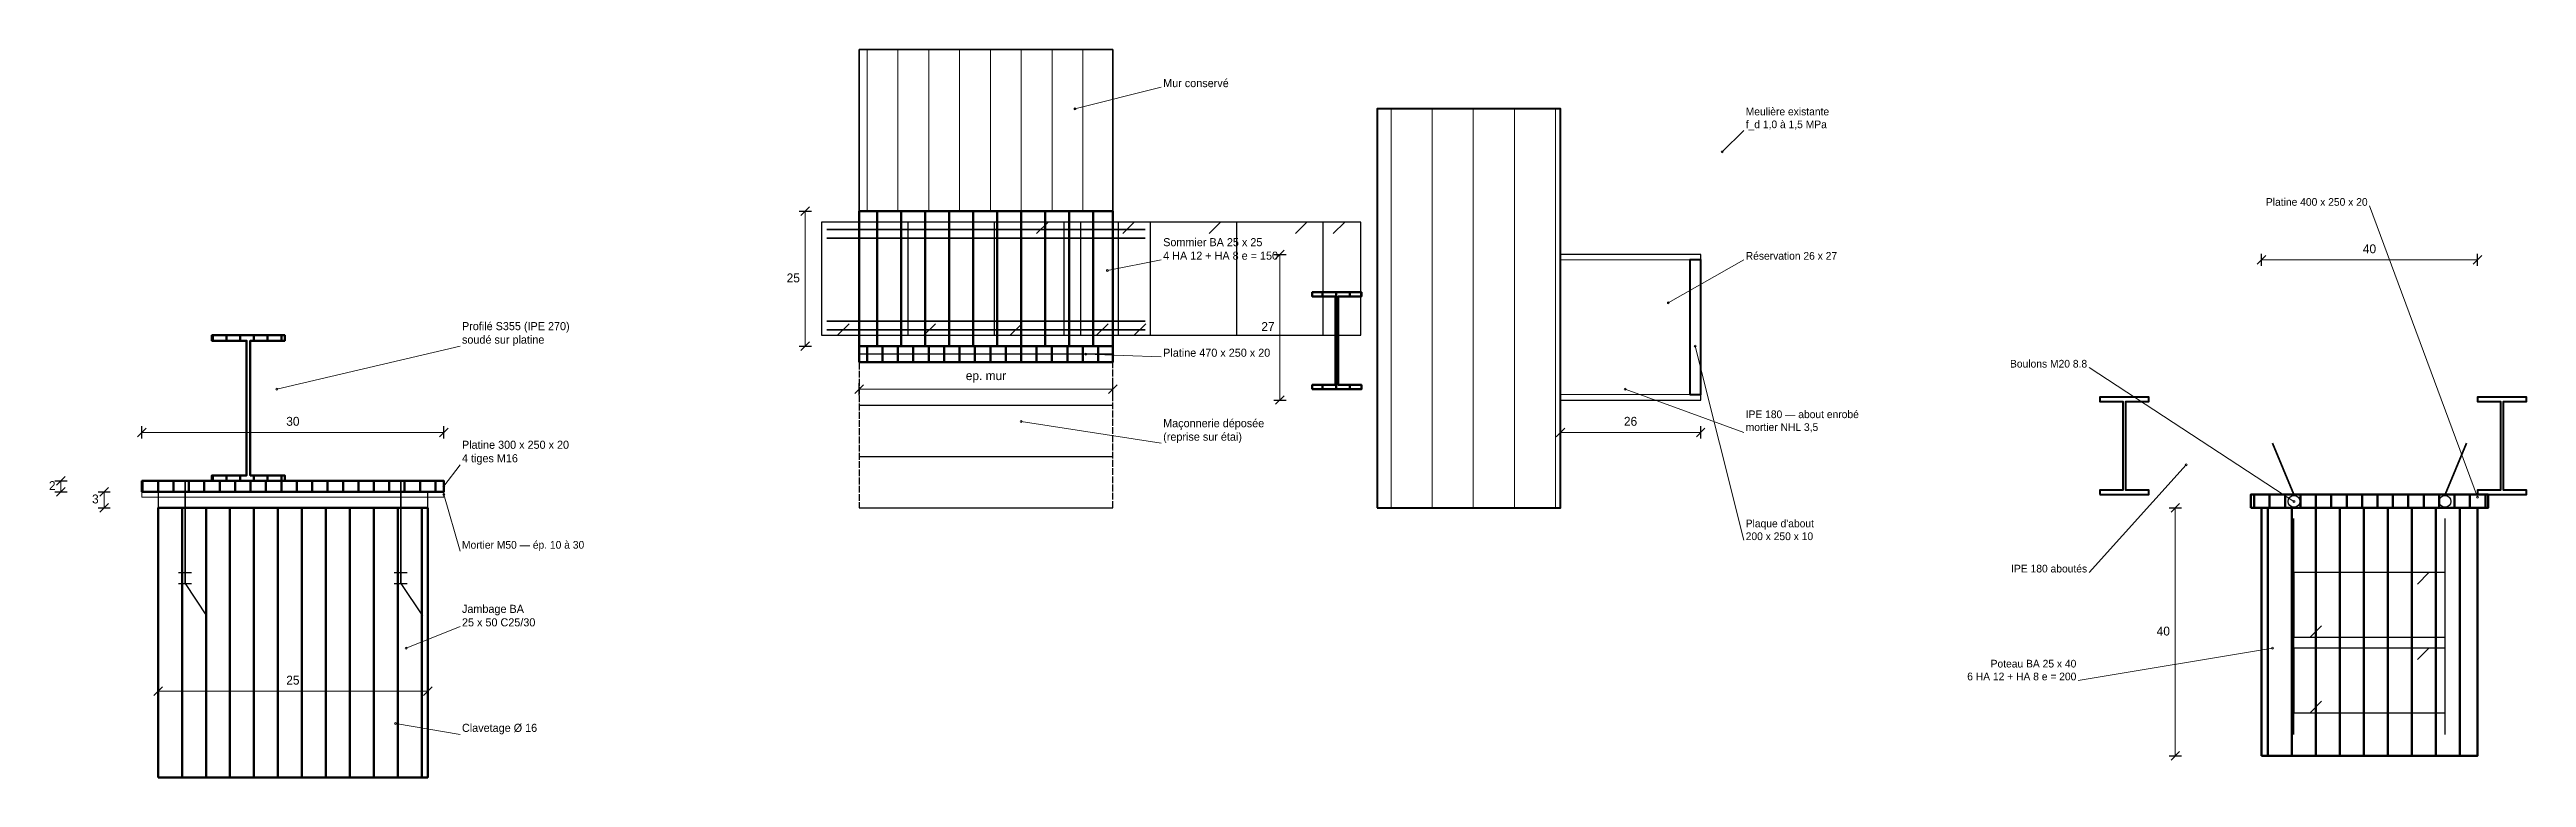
# Model space of a CAD drawing. Header units: centimetres. Extents: x -23 to 791, y -348 to 85.
# Drawn here: x -20.1 to 439.1, y -50 to 85 of the extents above; entities that cross this region are included whole.
import ezdxf

# ---------------------------------------------------------------- set-up
doc = ezdxf.new("R2010")
doc.units = ezdxf.units.CM
doc.linetypes.add('DASHED', pattern=[1.524, 1.27, -0.254])
for name, color, linetype, lineweight in [('STR_ACIER_PROFILS', 6, 'CONTINUOUS', 50), ('STR_COFFRAGE_BA', 6, 'CONTINUOUS', 50), ('STR_COTATIONS_TEXTES', 7, 'CONTINUOUS', 25), ('STR_DEMOLITION', 1, 'DASHED', 25), ('STR_EXISTANT', 7, 'CONTINUOUS', 18), ('STR_FERRAILLAGE', 6, 'CONTINUOUS', 40)]:
    doc.layers.add(name, color=color, linetype=linetype, lineweight=lineweight)

msp = doc.modelspace()

# ---------------------------------------------------------------- texts
at = {"layer": 'STR_COTATIONS_TEXTES'}
for s, insert, char_height, attachment_point in [('Mur conservé', (186.35, 78), 1.5, 7), ('Meulière existante\\Pf_d 1,0 à 1,5 MPa', (294.35, 70), 1.425, 7), ('Platine 400 x 250 x 20', (409.65, 56), 1.425, 9), ('Sommier BA 25 x 25\\P4 HA 12 + HA 8 e = 150', (186.35, 46), 1.5, 7), ('Réservation 26 x 27', (294.35, 46), 1.425, 7), ('40', (410, 47.2), 1.65, 8), ('25', (119, 41.8), 1.65, 9), ('Profilé S355 (IPE 270)\\Psoudé sur platine', (56.35, 30), 1.5, 7), ('27', (207, 32.8), 1.65, 9), ('Platine 470 x 250 x 20', (186.35, 28), 1.5, 7), ('ep. mur', (153.5, 23.2), 1.65, 8), ('Boulons M20 8.8', (357.65, 26), 1.425, 9), ('30', (25, 15.2), 1.65, 8), ('Maçonnerie déposée\\P(reprise sur étai)', (186.35, 12), 1.5, 7), ('26', (273, 15.2), 1.65, 8), ('IPE 180 — about enrobé\\Pmortier NHL 3,5', (294.35, 14), 1.425, 7), ('Platine 300 x 250 x 20\\P4 tiges M16', (56.35, 8), 1.5, 7), ('2', (-19, 3.3), 1.65, 9), ('3', (-11, 0.8), 1.65, 9), ("Plaque d'about\\P200 x 250 x 10", (294.35, -6), 1.425, 7), ('Mortier M50 — ép. 10 à 30', (56.35, -8), 1.425, 7), ('IPE 180 aboutés', (357.65, -12), 1.425, 9), ('Jambage BA\\P25 x 50 C25/30', (56.35, -22), 1.5, 7), ('40', (373, -23.7), 1.65, 9), ('25', (25, -32.8), 1.65, 8), ('Poteau BA 25 x 40\\P6 HA 12 + HA 8 e = 200', (355.65, -32), 1.425, 9), ('Clavetage Ø 16', (56.35, -42), 1.5, 7)]:
    msp.add_mtext(s, dxfattribs=dict(at, insert=insert, char_height=char_height, attachment_point=attachment_point))

# ---------------------------------------------------------------- hatches: boundary and pattern name
at = {"layer": 'STR_ACIER_PROFILS'}
h = msp.add_hatch(dxfattribs=at)
h.set_pattern_fill('ANSI31', scale=0.8, angle=45)
h.paths.add_polyline_path([(214, 22), (223.1, 22), (223.1, 22.8), (218.815, 22.8), (218.815, 39.2), (223.1, 39.2), (223.1, 40), (214, 40), (214, 39.2), (218.285, 39.2), (218.285, 22.8), (214, 22.8)])
h = msp.add_hatch(dxfattribs=at)
h.set_pattern_fill('ANSI31', scale=0.8, angle=45)
h.paths.add_polyline_path([(10, 5), (23.5, 5), (23.5, 6.02), (17.08, 6.02), (17.08, 30.98), (23.5, 30.98), (23.5, 32), (10, 32), (10, 30.98), (16.42, 30.98), (16.42, 6.02), (10, 6.02)])
h = msp.add_hatch(dxfattribs=at)
h.set_pattern_fill('ANSI31', scale=0.9, angle=45)
h.paths.add_polyline_path([(130, 27), (177, 27), (177, 30), (130, 30)])
h = msp.add_hatch(dxfattribs=at)
h.set_pattern_fill('ANSI31', scale=0.9, angle=45)
h.paths.add_polyline_path([(-3, 3), (53, 3), (53, 5), (-3, 5)])
h = msp.add_hatch(dxfattribs=at)
h.set_pattern_fill('ANSI31', scale=0.9, angle=45)
h.paths.add_polyline_path([(388, 0), (432, 0), (432, 2.5), (388, 2.5)])
at = {"layer": 'STR_COFFRAGE_BA'}
h = msp.add_hatch(dxfattribs=at)
h.set_pattern_fill('ANSI31', scale=1.4, angle=45)
h.paths.add_polyline_path([(130, 30), (177, 30), (177, 55), (130, 55)])
h = msp.add_hatch(dxfattribs=at)
h.set_pattern_fill('ANSI31', scale=1.4, angle=45)
h.paths.add_polyline_path([(0, -50), (50, -50), (50, 0), (0, 0)])
h = msp.add_hatch(dxfattribs=at)
h.set_pattern_fill('ANSI31', scale=1.4, angle=45)
h.paths.add_polyline_path([(390, -46), (430, -46), (430, 0), (390, 0)])
at = {"layer": 'STR_DEMOLITION'}
h = msp.add_hatch(dxfattribs=at)
h.set_pattern_fill('ANSI31', scale=3, angle=-45)
h.paths.add_polyline_path([(130, 0), (177, 0), (177, 30), (130, 30)])
at = {"layer": 'STR_EXISTANT'}
h = msp.add_hatch(dxfattribs=at)
h.set_pattern_fill('ANSI31', scale=1.8, angle=45)
h.paths.add_polyline_path([(130, 55), (177, 55), (177, 85), (130, 85)])
h = msp.add_hatch(dxfattribs=at)
h.set_pattern_fill('ANSI31', scale=2.4, angle=45)
h.paths.add_polyline_path([(226, 0), (260, 0), (260, 74), (226, 74)])

# ---------------------------------------------------------------- linework, layer by layer
at = {"layer": 'STR_ACIER_PROFILS', "lineweight": 35}
for p, q in [((396, 2.5), (392, 12)), ((424, 2.5), (428, 12)), ((5, 5), (5, -14)), ((45, 5), (45, -14))]:
    msp.add_line(p, q, dxfattribs=at)
at = {"layer": 'STR_ACIER_PROFILS', "lineweight": 30}
for p, q in [((3.8, -12), (6.2, -12)), ((43.8, -12), (46.2, -12)), ((3.8, -14), (6.2, -14)), ((5, -14), (9, -20)), ((43.8, -14), (46.2, -14)), ((45, -14), (49, -20))]:
    msp.add_line(p, q, dxfattribs=at)
at = {"layer": 'STR_ACIER_PROFILS', "lineweight": 40}
for points in [[(284, 21), (286, 21), (286, 46), (284, 46), (284, 21)], [(360, 2.5), (369.1, 2.5), (369.1, 3.3), (364.815, 3.3), (364.815, 19.7), (369.1, 19.7), (369.1, 20.5), (360, 20.5), (360, 19.7), (364.285, 19.7), (364.285, 3.3), (360, 3.3), (360, 2.5)], [(430, 2.5), (439.1, 2.5), (439.1, 3.3), (434.815, 3.3), (434.815, 19.7), (439.1, 19.7), (439.1, 20.5), (430, 20.5), (430, 19.7), (434.285, 19.7), (434.285, 3.3), (430, 3.3), (430, 2.5)]]:
    msp.add_lwpolyline(points, dxfattribs=at)
at = {"layer": 'STR_ACIER_PROFILS', "lineweight": 50}
for points in [[(214, 22), (223.1, 22), (223.1, 22.8), (218.815, 22.8), (218.815, 39.2), (223.1, 39.2), (223.1, 40), (214, 40), (214, 39.2), (218.285, 39.2), (218.285, 22.8), (214, 22.8), (214, 22)], [(10, 5), (23.5, 5), (23.5, 6.02), (17.08, 6.02), (17.08, 30.98), (23.5, 30.98), (23.5, 32), (10, 32), (10, 30.98), (16.42, 30.98), (16.42, 6.02), (10, 6.02), (10, 5)], [(130, 27), (177, 27), (177, 30), (130, 30), (130, 27)], [(-3, 3), (53, 3), (53, 5), (-3, 5), (-3, 3)], [(388, 0), (432, 0), (432, 2.5), (388, 2.5), (388, 0)]]:
    msp.add_lwpolyline(points, dxfattribs=at)
at = {"layer": 'STR_ACIER_PROFILS', "lineweight": 30}
for centre in [(396, 1.2), (424, 1.2)]:
    msp.add_circle(centre, 1.1, dxfattribs=at)
at = {"layer": 'STR_COFFRAGE_BA', "lineweight": 50}
for points in [[(130, 30), (177, 30), (177, 55), (130, 55), (130, 30)], [(0, -50), (50, -50), (50, 0), (0, 0), (0, -50)], [(390, -46), (430, -46), (430, 0), (390, 0), (390, -46)]]:
    msp.add_lwpolyline(points, dxfattribs=at)
at = {"layer": 'STR_COTATIONS_TEXTES', "lineweight": 18}
for p, q in [((170, 74), (186, 78)), ((290, 66), (294, 70)), ((430, 2), (410, 56)), ((120, 30), (120, 55)), ((176, 44), (186, 46)), ((208, 20), (208, 47)), ((280, 38), (294, 46)), ((390, 46), (430, 46)), ((22, 22), (56, 30)), ((172, 28.5), (186, 28)), ((285, 30), (294, -6)), ((396, 1.2), (358, 26)), ((130, 22), (177, 22)), ((272, 22), (294, 14)), ((-3, 14), (53, 14)), ((160, 16), (186, 12)), ((260, 14), (286, 14)), ((-18, 3), (-18, 5)), ((53, 4), (56, 8)), ((376, 8), (358, -12)), ((-10, 0), (-10, 3)), ((53, 2.5), (56, -8)), ((374, -46), (374, 0)), ((46, -26), (56, -22)), ((392, -26), (356, -32)), ((0, -34), (50, -34)), ((44, -40), (56, -42))]:
    msp.add_line(p, q, dxfattribs=at)
at = {"layer": 'STR_COTATIONS_TEXTES', "lineweight": 25}
for p, q in [((119.2, 54.2), (120.8, 55.8)), ((118.875, 55), (121.125, 55)), ((206.875, 47), (209.125, 47)), ((207.2, 46.2), (208.8, 47.8)), ((389.2, 45.2), (390.8, 46.8)), ((390, 44.875), (390, 47.125)), ((429.2, 45.2), (430.8, 46.8)), ((430, 44.875), (430, 47.125)), ((118.875, 30), (121.125, 30)), ((119.2, 29.2), (120.8, 30.8)), ((130, 20.875), (130, 23.125)), ((177, 20.875), (177, 23.125)), ((129.2, 21.2), (130.8, 22.8)), ((176.2, 21.2), (177.8, 22.8)), ((206.875, 20), (209.125, 20)), ((207.2, 19.2), (208.8, 20.8)), ((-3.8, 13.2), (-2.2, 14.8)), ((-3, 12.875), (-3, 15.125)), ((52.2, 13.2), (53.8, 14.8)), ((53, 12.875), (53, 15.125)), ((259.2, 13.2), (260.8, 14.8)), ((260, 12.875), (260, 15.125)), ((285.2, 13.2), (286.8, 14.8)), ((286, 12.875), (286, 15.125)), ((-19.125, 5), (-16.875, 5)), ((-18.8, 4.2), (-17.2, 5.8)), ((-19.125, 3), (-16.875, 3)), ((-18.8, 2.2), (-17.2, 3.8)), ((-11.125, 3), (-8.875, 3)), ((-11.125, 0), (-8.875, 0)), ((-10.8, 2.2), (-9.2, 3.8)), ((-10.8, -0.8), (-9.2, 0.8)), ((372.875, 0), (375.125, 0)), ((373.2, -0.8), (374.8, 0.8)), ((-0.8, -34.8), (0.8, -33.2)), ((0, -35.125), (0, -32.875)), ((49.2, -34.8), (50.8, -33.2)), ((50, -35.125), (50, -32.875)), ((373.2, -46.8), (374.8, -45.2)), ((372.875, -46), (375.125, -46))]:
    msp.add_line(p, q, dxfattribs=at)
for points in [[(260, 20), (286, 20), (286, 47), (260, 47), (260, 20)], [(0, 0), (50, 0), (50, 3), (0, 3), (0, 0)]]:
    msp.add_lwpolyline(points, dxfattribs=at)
at = {"layer": 'STR_COTATIONS_TEXTES', "lineweight": 15}
msp.add_lwpolyline([(260, 21), (284, 21), (284, 46), (260, 46), (260, 21)], dxfattribs=at)
at = {"layer": 'STR_COTATIONS_TEXTES', "lineweight": 20}
msp.add_lwpolyline([(-3, 2), (53, 2), (53, 3), (-3, 3), (-3, 2)], dxfattribs=at)
at = {"layer": 'STR_COTATIONS_TEXTES', "lineweight": 18}
for centre in [(170, 74), (290, 66), (176, 44), (280, 38), (172, 28.5), (285, 30), (22, 22), (272, 22), (160, 16), (376, 8), (53, 4), (53, 2.5), (396, 1.2), (430, 2), (46, -26), (392, -26), (44, -40)]:
    msp.add_circle(centre, 0.18, dxfattribs=at)
at = {"layer": 'STR_DEMOLITION', "lineweight": 25}
msp.add_lwpolyline([(130, 0), (177, 0), (177, 30), (130, 30), (130, 0)], dxfattribs=at)
at = {"layer": 'STR_EXISTANT', "lineweight": 35}
msp.add_lwpolyline([(130, 55), (177, 55), (177, 85), (130, 85), (130, 55)], dxfattribs=at)
at = {"layer": 'STR_EXISTANT', "lineweight": 40}
msp.add_lwpolyline([(226, 0), (260, 0), (260, 74), (226, 74), (226, 0)], dxfattribs=at)
at = {"layer": 'STR_FERRAILLAGE', "lineweight": 35}
for p, q in [((124, 51.6), (183, 51.6)), ((124, 50), (183, 50)), ((124, 34.6), (183, 34.6)), ((124, 33), (183, 33))]:
    msp.add_line(p, q, dxfattribs=at)
at = {"layer": 'STR_FERRAILLAGE', "lineweight": 25}
for p, q in [((165, 53), (162.8787, 50.8787)), ((181, 53), (178.8787, 50.8787)), ((197, 53), (194.8787, 50.8787)), ((213, 53), (210.8787, 50.8787)), ((220, 53), (217.8787, 50.8787)), ((126, 32), (128.1213, 34.1213)), ((142, 32), (144.1213, 34.1213)), ((158, 32), (160.1213, 34.1213)), ((174, 32), (176.1213, 34.1213)), ((181, 32), (183.1213, 34.1213)), ((421, -12), (418.8787, -14.1213)), ((399, -24), (401.1213, -21.8787)), ((421, -26), (418.8787, -28.1213)), ((399, -38), (401.1213, -35.8787))]:
    msp.add_line(p, q, dxfattribs=at)
at = {"layer": 'STR_FERRAILLAGE', "lineweight": 30}
for p, q in [((396, -42), (396, -2)), ((424, -42), (424, -2))]:
    msp.add_line(p, q, dxfattribs=at)
at = {"layer": 'STR_FERRAILLAGE', "lineweight": 25}
for points in [[(123, 32), (168, 32), (168, 53), (123, 53), (123, 32)], [(139, 32), (184, 32), (184, 53), (139, 53), (139, 32)], [(155, 32), (200, 32), (200, 53), (155, 53), (155, 32)], [(171, 32), (216, 32), (216, 53), (171, 53), (171, 32)], [(178, 32), (223, 32), (223, 53), (178, 53), (178, 32)], [(396, -24), (424, -24), (424, -12), (396, -12), (396, -24)], [(396, -38), (424, -38), (424, -26), (396, -26), (396, -38)]]:
    msp.add_lwpolyline(points, dxfattribs=at)

msp.set_redraw_order([(e.dxf.handle, doc.entitydb.next_handle()) for e in msp.query("TEXT MTEXT ATTDEF DIMENSION ARC_DIMENSION")])  # texts and dimensions are drawn at this point

doc.saveas('drawing.dxf')
